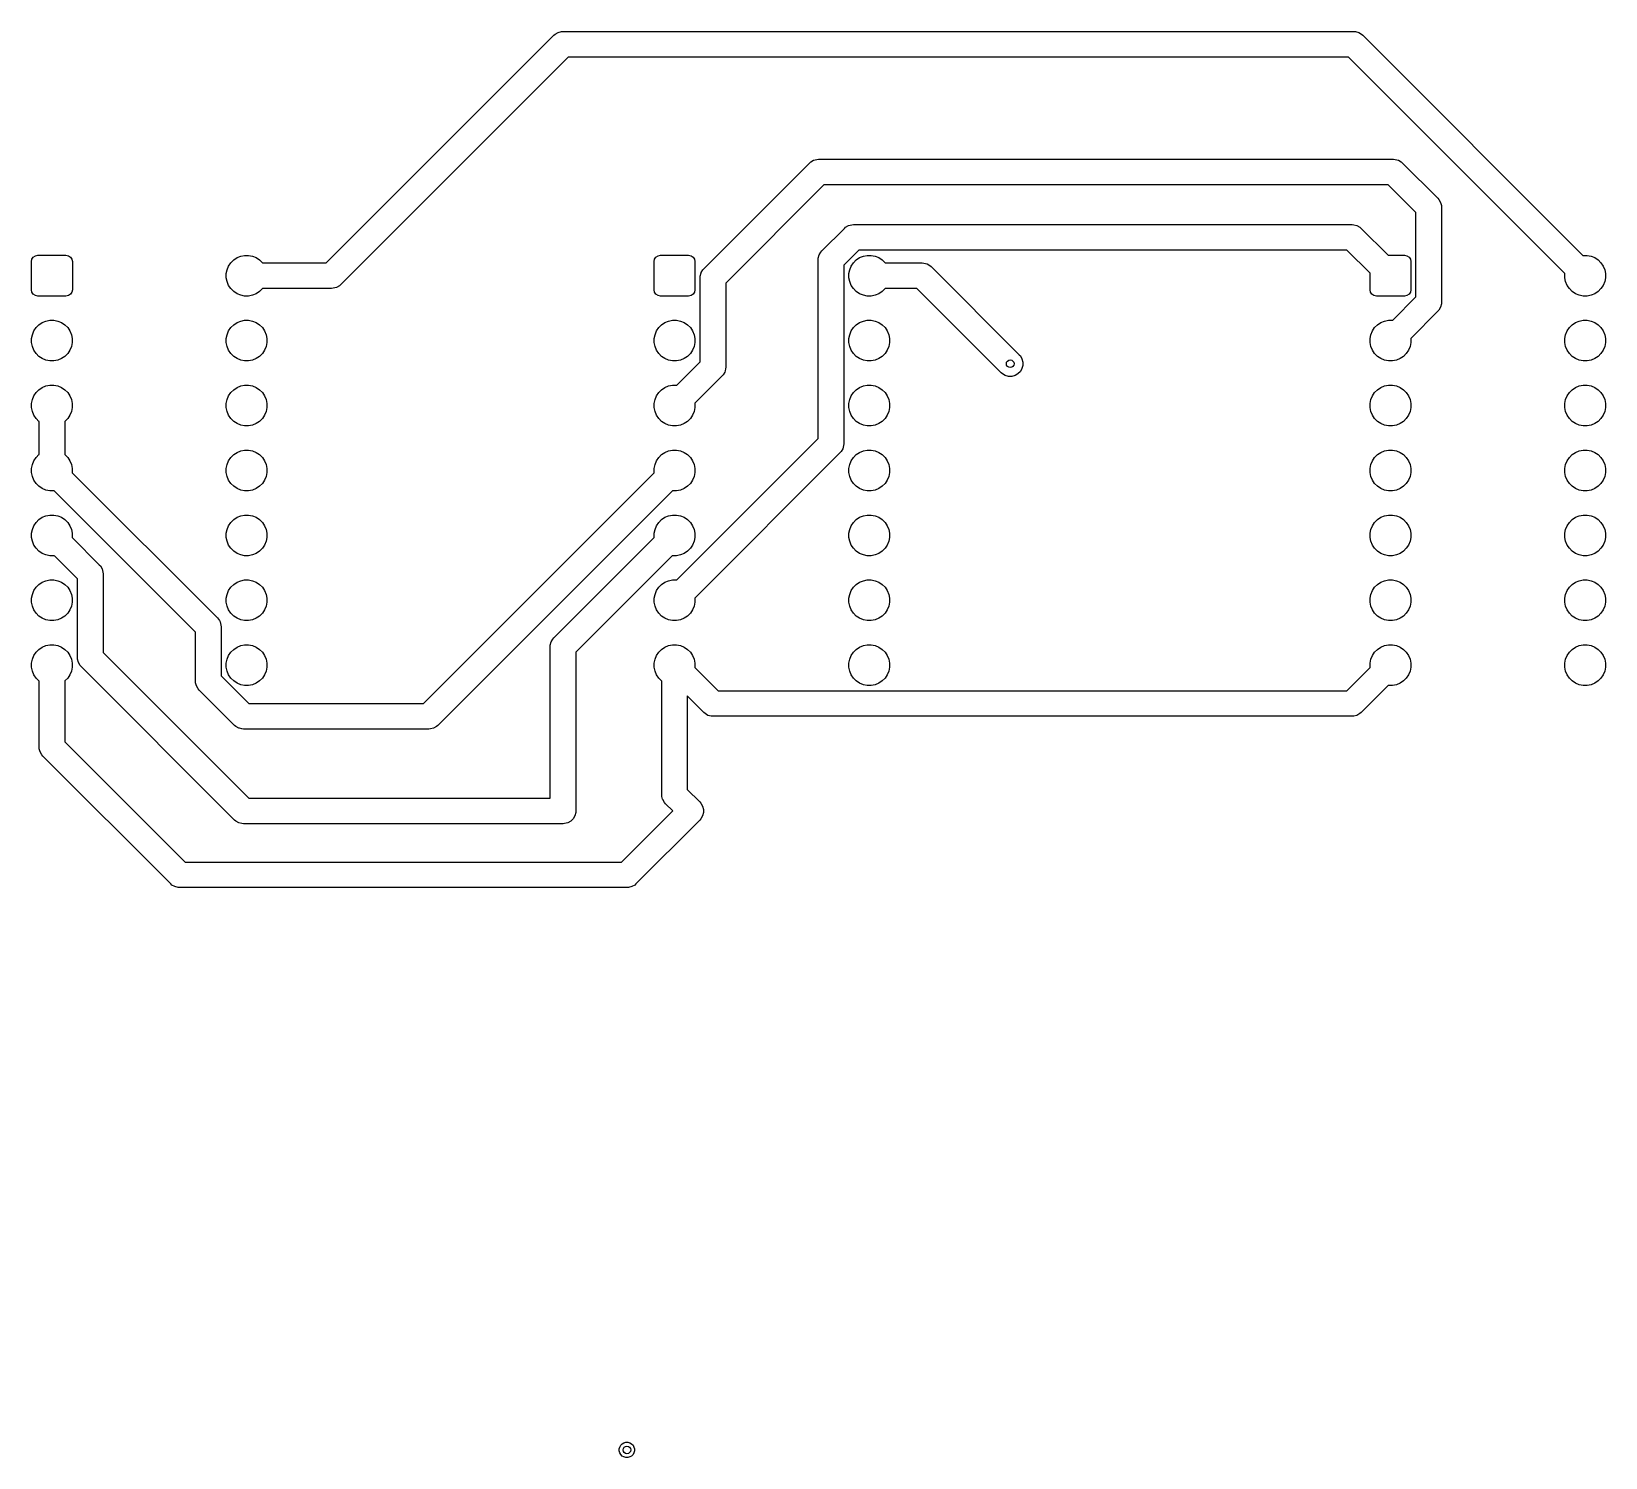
# Model space of a CAD drawing. Header units: inches. Extents: x 4.5 to 6.92, y -4.64 to -2.44.
import ezdxf

# ---------------------------------------------------------------- set-up
doc = ezdxf.new("R2010")
doc.units = ezdxf.units.IN
doc.header["$MEASUREMENT"] = 0
doc.layers.add('B.Cu', color=153, linetype='CONTINUOUS', true_color=0x4d7fc4)

msp = doc.modelspace()

# ---------------------------------------------------------------- linework, layer by layer
at = {"layer": 'B.Cu', "linetype": 'CONTINUOUS'}
for p, q in [((4.9503, -2.7974), (5.301, -2.4467)), ((5.301, -2.4467), (5.303, -2.445)), ((5.303, -2.445), (5.3074, -2.4424)), ((5.303, -2.445), (5.303, -2.445)), ((5.3074, -2.4424), (5.3124, -2.4411)), ((5.3124, -2.4411), (5.315, -2.4409)), ((5.3124, -2.4411), (5.3124, -2.4411)), ((5.315, -2.4409), (6.5333, -2.4409)), ((6.5333, -2.4409), (6.5358, -2.4411)), ((6.5358, -2.4411), (6.5358, -2.4411)), ((6.5358, -2.4411), (6.5408, -2.4424)), ((6.5408, -2.4424), (6.5453, -2.445)), ((6.5453, -2.445), (6.5453, -2.445)), ((6.5453, -2.445), (6.5472, -2.4467)), ((6.5472, -2.4467), (6.8863, -2.7859)), ((5.3231, -2.4803), (4.9724, -2.831)), ((6.5251, -2.4803), (5.3231, -2.4803)), ((6.8585, -2.8137), (6.5251, -2.4803)), ((5.6947, -2.6436), (5.6967, -2.6419)), ((5.6967, -2.6419), (5.7011, -2.6393)), ((5.6967, -2.6419), (5.6967, -2.6419)), ((5.7011, -2.6393), (5.7061, -2.638)), ((5.7061, -2.638), (5.7087, -2.6378)), ((5.7061, -2.638), (5.7061, -2.638)), ((5.7087, -2.6378), (6.5945, -2.6378)), ((6.5945, -2.6378), (6.5971, -2.638)), ((6.5971, -2.638), (6.5971, -2.638)), ((6.5971, -2.638), (6.602, -2.6393)), ((6.602, -2.6393), (6.6065, -2.6419)), ((6.6065, -2.6419), (6.6065, -2.6419)), ((6.6065, -2.6419), (6.6084, -2.6436)), ((5.5319, -2.8064), (5.6947, -2.6436)), ((6.6084, -2.6436), (6.6627, -2.6979)), ((5.7168, -2.6772), (5.5656, -2.8284)), ((6.5863, -2.6772), (5.7168, -2.6772)), ((6.6291, -2.72), (6.5863, -2.6772)), ((6.6627, -2.6979), (6.6644, -2.6998)), ((6.6644, -2.6998), (6.6644, -2.6998)), ((6.6644, -2.6998), (6.667, -2.7043)), ((6.667, -2.7043), (6.667, -2.7043)), ((6.667, -2.7043), (6.6683, -2.7092)), ((6.6683, -2.7092), (6.6683, -2.7092)), ((6.6683, -2.7092), (6.6685, -2.7118)), ((6.6685, -2.7118), (6.6685, -2.8581)), ((5.7504, -2.7425), (5.7548, -2.7399)), ((5.7548, -2.7399), (5.7598, -2.7386)), ((5.7598, -2.7386), (5.7623, -2.7384)), ((5.7598, -2.7386), (5.7598, -2.7386)), ((5.7623, -2.7384), (6.5307, -2.7384)), ((6.5307, -2.7384), (6.5333, -2.7386)), ((6.5333, -2.7386), (6.5333, -2.7386)), ((6.5333, -2.7386), (6.5382, -2.7399)), ((6.5382, -2.7399), (6.5427, -2.7425)), ((6.6291, -2.8499), (6.6291, -2.72)), ((5.7138, -2.7787), (5.7484, -2.7442)), ((5.7484, -2.7442), (5.7504, -2.7425)), ((5.7504, -2.7425), (5.7504, -2.7425)), ((6.5427, -2.7425), (6.5427, -2.7425)), ((6.5427, -2.7425), (6.5446, -2.7442)), ((6.5446, -2.7442), (6.5861, -2.7856)), ((4.4968, -2.7917), (4.4989, -2.7885)), ((4.4989, -2.7885), (4.5021, -2.7864)), ((4.5021, -2.7864), (4.5059, -2.7856)), ((4.5059, -2.7856), (4.5492, -2.7856)), ((4.5492, -2.7856), (4.553, -2.7864)), ((4.553, -2.7864), (4.5562, -2.7885)), ((4.5562, -2.7885), (4.5583, -2.7917)), ((4.8127, -2.7893), (4.8184, -2.787)), ((4.8184, -2.787), (4.8245, -2.7858)), ((4.8245, -2.7858), (4.8306, -2.7858)), ((4.8306, -2.7858), (4.8367, -2.787)), ((4.8367, -2.787), (4.8424, -2.7893)), ((5.4561, -2.7917), (5.4582, -2.7885)), ((5.4582, -2.7885), (5.4614, -2.7864)), ((5.4614, -2.7864), (5.4652, -2.7856)), ((5.4652, -2.7856), (5.5085, -2.7856)), ((5.5085, -2.7856), (5.5122, -2.7864)), ((5.5122, -2.7864), (5.5154, -2.7885)), ((5.5154, -2.7885), (5.5176, -2.7917)), ((5.7082, -2.7901), (5.7096, -2.7851)), ((5.7096, -2.7851), (5.7121, -2.7807)), ((5.7121, -2.7807), (5.7138, -2.7787)), ((5.7121, -2.7807), (5.7121, -2.7807)), ((5.7705, -2.7778), (5.7474, -2.8008)), ((6.5226, -2.7778), (5.7705, -2.7778)), ((5.772, -2.7893), (5.7777, -2.787)), ((5.7777, -2.787), (5.7837, -2.7858)), ((5.7837, -2.7858), (5.7899, -2.7858)), ((5.7899, -2.7858), (5.796, -2.787)), ((5.796, -2.787), (5.8017, -2.7893)), ((6.5583, -2.8135), (6.5226, -2.7778)), ((6.5861, -2.7856), (6.6114, -2.7856)), ((6.6114, -2.7856), (6.6152, -2.7864)), ((6.6152, -2.7864), (6.6184, -2.7885)), ((6.6184, -2.7885), (6.6205, -2.7917)), ((6.8863, -2.7859), (6.8867, -2.7858)), ((6.8867, -2.7858), (6.8929, -2.7858)), ((6.8929, -2.7858), (6.8989, -2.787)), ((6.8989, -2.787), (6.9046, -2.7893)), ((4.4961, -2.7955), (4.4968, -2.7917)), ((4.4961, -2.8388), (4.4961, -2.7955)), ((4.5583, -2.7917), (4.5591, -2.7955)), ((4.5591, -2.7955), (4.5591, -2.8388)), ((4.7962, -2.814), (4.7974, -2.808)), ((4.7974, -2.808), (4.7998, -2.8023)), ((4.7998, -2.8023), (4.8032, -2.7971)), ((4.8032, -2.7971), (4.8076, -2.7928)), ((4.8076, -2.7928), (4.8127, -2.7893)), ((4.8424, -2.7893), (4.8475, -2.7928)), ((4.8475, -2.7928), (4.8519, -2.7971)), ((4.8519, -2.7971), (4.8521, -2.7974)), ((4.8521, -2.7974), (4.9503, -2.7974)), ((5.4553, -2.7955), (5.4561, -2.7917)), ((5.4553, -2.8388), (5.4553, -2.7955)), ((5.5176, -2.7917), (5.5183, -2.7955)), ((5.5183, -2.7955), (5.5183, -2.8388)), ((5.5263, -2.8177), (5.5277, -2.8127)), ((5.5277, -2.8127), (5.528, -2.8122)), ((5.528, -2.8122), (5.5302, -2.8083)), ((5.5302, -2.8083), (5.5319, -2.8064)), ((5.5302, -2.8083), (5.5302, -2.8083)), ((5.7081, -2.7927), (5.7082, -2.7901)), ((5.7081, -3.068), (5.7081, -2.7927)), ((5.7082, -2.7901), (5.7082, -2.7901)), ((5.7474, -2.8008), (5.7474, -3.0762)), ((5.7555, -2.814), (5.7567, -2.808)), ((5.7567, -2.808), (5.759, -2.8023)), ((5.759, -2.8023), (5.7625, -2.7971)), ((5.7625, -2.7971), (5.7668, -2.7928)), ((5.7668, -2.7928), (5.772, -2.7893)), ((5.8017, -2.7893), (5.8068, -2.7928)), ((5.8068, -2.7928), (5.8112, -2.7971)), ((5.8112, -2.7971), (5.8114, -2.7974)), ((5.8114, -2.7974), (5.8683, -2.7974)), ((5.8683, -2.7974), (5.8709, -2.7976)), ((5.8709, -2.7976), (5.8709, -2.7976)), ((5.8709, -2.7976), (5.8758, -2.7989)), ((5.8758, -2.7989), (5.8803, -2.8015)), ((5.8803, -2.8015), (5.8803, -2.8015)), ((5.8803, -2.8015), (5.8822, -2.8032)), ((5.8822, -2.8032), (6.0179, -2.9388)), ((6.6205, -2.7917), (6.6213, -2.7955)), ((6.6213, -2.7955), (6.6213, -2.8388)), ((6.9046, -2.7893), (6.9097, -2.7928)), ((6.9097, -2.7928), (6.9141, -2.7971)), ((6.9141, -2.7971), (6.9175, -2.8023)), ((6.9175, -2.8023), (6.9199, -2.808)), ((6.9199, -2.808), (6.9211, -2.814)), ((4.7962, -2.8202), (4.7962, -2.814)), ((4.7974, -2.8263), (4.7962, -2.8202)), ((4.7998, -2.832), (4.7974, -2.8263)), ((4.8032, -2.8371), (4.7998, -2.832)), ((4.8076, -2.8415), (4.8032, -2.8371)), ((4.8519, -2.8371), (4.8475, -2.8415)), ((4.8521, -2.8368), (4.8519, -2.8371)), ((4.9585, -2.8368), (4.8521, -2.8368)), ((4.961, -2.8366), (4.9585, -2.8368)), ((4.966, -2.8353), (4.961, -2.8366)), ((4.961, -2.8366), (4.961, -2.8366)), ((4.9704, -2.8327), (4.966, -2.8353)), ((4.9724, -2.831), (4.9704, -2.8327)), ((4.9704, -2.8327), (4.9704, -2.8327)), ((5.5262, -2.8203), (5.5263, -2.8177)), ((5.5262, -2.9499), (5.5262, -2.8203)), ((5.5263, -2.8177), (5.5263, -2.8177)), ((5.5656, -2.8284), (5.5656, -2.9581)), ((5.7555, -2.8202), (5.7555, -2.814)), ((5.7567, -2.8263), (5.7555, -2.8202)), ((5.759, -2.832), (5.7567, -2.8263)), ((5.7625, -2.8371), (5.759, -2.832)), ((5.7668, -2.8415), (5.7625, -2.8371)), ((5.8112, -2.8371), (5.8068, -2.8415)), ((5.8114, -2.8368), (5.8112, -2.8371)), ((5.8602, -2.8368), (5.8114, -2.8368)), ((5.99, -2.9667), (5.8602, -2.8368)), ((6.5583, -2.8388), (6.5583, -2.8135)), ((6.8584, -2.814), (6.8585, -2.8137)), ((6.8584, -2.8202), (6.8584, -2.814)), ((6.8596, -2.8263), (6.8584, -2.8202)), ((6.862, -2.832), (6.8596, -2.8263)), ((6.8654, -2.8371), (6.862, -2.832)), ((6.8698, -2.8415), (6.8654, -2.8371)), ((6.9141, -2.8371), (6.9097, -2.8415)), ((6.9175, -2.832), (6.9141, -2.8371)), ((6.9199, -2.8263), (6.9175, -2.832)), ((6.9211, -2.8202), (6.9199, -2.8263)), ((6.9211, -2.814), (6.9211, -2.8202)), ((4.4968, -2.8425), (4.4961, -2.8388)), ((4.4989, -2.8457), (4.4968, -2.8425)), ((4.5021, -2.8479), (4.4989, -2.8457)), ((4.5059, -2.8486), (4.5021, -2.8479)), ((4.5492, -2.8486), (4.5059, -2.8486)), ((4.553, -2.8479), (4.5492, -2.8486)), ((4.5562, -2.8457), (4.553, -2.8479)), ((4.5583, -2.8425), (4.5562, -2.8457)), ((4.5591, -2.8388), (4.5583, -2.8425)), ((4.8127, -2.8449), (4.8076, -2.8415)), ((4.8184, -2.8473), (4.8127, -2.8449)), ((4.8245, -2.8485), (4.8184, -2.8473)), ((4.8306, -2.8485), (4.8245, -2.8485)), ((4.8367, -2.8473), (4.8306, -2.8485)), ((4.8424, -2.8449), (4.8367, -2.8473)), ((4.8475, -2.8415), (4.8424, -2.8449)), ((5.4561, -2.8425), (5.4553, -2.8388)), ((5.4582, -2.8457), (5.4561, -2.8425)), ((5.4614, -2.8479), (5.4582, -2.8457)), ((5.4652, -2.8486), (5.4614, -2.8479)), ((5.5085, -2.8486), (5.4652, -2.8486)), ((5.5122, -2.8479), (5.5085, -2.8486)), ((5.5154, -2.8457), (5.5122, -2.8479)), ((5.5176, -2.8425), (5.5154, -2.8457)), ((5.5183, -2.8388), (5.5176, -2.8425)), ((5.772, -2.8449), (5.7668, -2.8415)), ((5.7777, -2.8473), (5.772, -2.8449)), ((5.7837, -2.8485), (5.7777, -2.8473)), ((5.7899, -2.8485), (5.7837, -2.8485)), ((5.796, -2.8473), (5.7899, -2.8485)), ((5.8017, -2.8449), (5.796, -2.8473)), ((5.8068, -2.8415), (5.8017, -2.8449)), ((6.559, -2.8425), (6.5583, -2.8388)), ((6.5612, -2.8457), (6.559, -2.8425)), ((6.5643, -2.8479), (6.5612, -2.8457)), ((6.5681, -2.8486), (6.5643, -2.8479)), ((6.6114, -2.8486), (6.5681, -2.8486)), ((6.5932, -2.8859), (6.6291, -2.8499)), ((6.6152, -2.8479), (6.6114, -2.8486)), ((6.6184, -2.8457), (6.6152, -2.8479)), ((6.6205, -2.8425), (6.6184, -2.8457)), ((6.6213, -2.8388), (6.6205, -2.8425)), ((6.6683, -2.8606), (6.667, -2.8656)), ((6.6685, -2.8581), (6.6683, -2.8606)), ((6.6683, -2.8606), (6.6683, -2.8606)), ((6.8749, -2.8449), (6.8698, -2.8415)), ((6.8806, -2.8473), (6.8749, -2.8449)), ((6.8867, -2.8485), (6.8806, -2.8473)), ((6.8929, -2.8485), (6.8867, -2.8485)), ((6.8989, -2.8473), (6.8929, -2.8485)), ((6.9046, -2.8449), (6.8989, -2.8473)), ((6.9097, -2.8415), (6.9046, -2.8449)), ((4.5184, -2.887), (4.5245, -2.8858)), ((4.5245, -2.8858), (4.5306, -2.8858)), ((4.5306, -2.8858), (4.5367, -2.887)), ((4.8184, -2.887), (4.8245, -2.8858)), ((4.8245, -2.8858), (4.8306, -2.8858)), ((4.8306, -2.8858), (4.8367, -2.887)), ((5.4777, -2.887), (5.4837, -2.8858)), ((5.4837, -2.8858), (5.4899, -2.8858)), ((5.4899, -2.8858), (5.496, -2.887)), ((5.7777, -2.887), (5.7837, -2.8858)), ((5.7837, -2.8858), (5.7899, -2.8858)), ((5.7899, -2.8858), (5.796, -2.887)), ((6.5806, -2.887), (6.5867, -2.8858)), ((6.5867, -2.8858), (6.5929, -2.8858)), ((6.5929, -2.8858), (6.5932, -2.8859)), ((6.6627, -2.872), (6.621, -2.9137)), ((6.6644, -2.8701), (6.6627, -2.872)), ((6.667, -2.8656), (6.6644, -2.8701)), ((6.6644, -2.8701), (6.6644, -2.8701)), ((6.8806, -2.887), (6.8867, -2.8858)), ((6.8867, -2.8858), (6.8929, -2.8858)), ((6.8929, -2.8858), (6.8989, -2.887)), ((4.4962, -2.914), (4.4974, -2.908)), ((4.4974, -2.908), (4.4998, -2.9023)), ((4.4998, -2.9023), (4.5032, -2.8971)), ((4.5032, -2.8971), (4.5076, -2.8928)), ((4.5076, -2.8928), (4.5127, -2.8893)), ((4.5127, -2.8893), (4.5184, -2.887)), ((4.5367, -2.887), (4.5424, -2.8893)), ((4.5424, -2.8893), (4.5475, -2.8928)), ((4.5475, -2.8928), (4.5519, -2.8971)), ((4.5519, -2.8971), (4.5553, -2.9023)), ((4.5553, -2.9023), (4.5577, -2.908)), ((4.5577, -2.908), (4.5589, -2.914)), ((4.7962, -2.914), (4.7974, -2.908)), ((4.7974, -2.908), (4.7998, -2.9023)), ((4.7998, -2.9023), (4.8032, -2.8971)), ((4.8032, -2.8971), (4.8076, -2.8928)), ((4.8076, -2.8928), (4.8127, -2.8893)), ((4.8127, -2.8893), (4.8184, -2.887)), ((4.8367, -2.887), (4.8424, -2.8893)), ((4.8424, -2.8893), (4.8475, -2.8928)), ((4.8475, -2.8928), (4.8519, -2.8971)), ((4.8519, -2.8971), (4.8553, -2.9023)), ((4.8553, -2.9023), (4.8577, -2.908)), ((4.8577, -2.908), (4.8589, -2.914)), ((5.4555, -2.914), (5.4567, -2.908)), ((5.4567, -2.908), (5.459, -2.9023)), ((5.459, -2.9023), (5.4625, -2.8971)), ((5.4625, -2.8971), (5.4668, -2.8928)), ((5.4668, -2.8928), (5.472, -2.8893)), ((5.472, -2.8893), (5.4777, -2.887)), ((5.496, -2.887), (5.5017, -2.8893)), ((5.5017, -2.8893), (5.5068, -2.8928)), ((5.5068, -2.8928), (5.5112, -2.8971)), ((5.5112, -2.8971), (5.5146, -2.9023)), ((5.5146, -2.9023), (5.517, -2.908)), ((5.517, -2.908), (5.5182, -2.914)), ((5.7555, -2.914), (5.7567, -2.908)), ((5.7567, -2.908), (5.759, -2.9023)), ((5.759, -2.9023), (5.7625, -2.8971)), ((5.7625, -2.8971), (5.7668, -2.8928)), ((5.7668, -2.8928), (5.772, -2.8893)), ((5.772, -2.8893), (5.7777, -2.887)), ((5.796, -2.887), (5.8017, -2.8893)), ((5.8017, -2.8893), (5.8068, -2.8928)), ((5.8068, -2.8928), (5.8112, -2.8971)), ((5.8112, -2.8971), (5.8146, -2.9023)), ((5.8146, -2.9023), (5.817, -2.908)), ((5.817, -2.908), (5.8182, -2.914)), ((6.5584, -2.914), (6.5596, -2.908)), ((6.5596, -2.908), (6.562, -2.9023)), ((6.562, -2.9023), (6.5654, -2.8971)), ((6.5654, -2.8971), (6.5698, -2.8928)), ((6.5698, -2.8928), (6.5749, -2.8893)), ((6.5749, -2.8893), (6.5806, -2.887)), ((6.8584, -2.914), (6.8596, -2.908)), ((6.8596, -2.908), (6.862, -2.9023)), ((6.862, -2.9023), (6.8654, -2.8971)), ((6.8654, -2.8971), (6.8698, -2.8928)), ((6.8698, -2.8928), (6.8749, -2.8893)), ((6.8749, -2.8893), (6.8806, -2.887)), ((6.8989, -2.887), (6.9046, -2.8893)), ((6.9046, -2.8893), (6.9097, -2.8928)), ((6.9097, -2.8928), (6.9141, -2.8971)), ((6.9141, -2.8971), (6.9175, -2.9023)), ((6.9175, -2.9023), (6.9199, -2.908)), ((6.9199, -2.908), (6.9211, -2.914)), ((4.4962, -2.9202), (4.4962, -2.914)), ((4.4974, -2.9263), (4.4962, -2.9202)), ((4.4998, -2.932), (4.4974, -2.9263)), ((4.5032, -2.9371), (4.4998, -2.932)), ((4.5553, -2.932), (4.5519, -2.9371)), ((4.5577, -2.9263), (4.5553, -2.932)), ((4.5589, -2.9202), (4.5577, -2.9263)), ((4.5589, -2.914), (4.5589, -2.9202)), ((4.7962, -2.9202), (4.7962, -2.914)), ((4.7974, -2.9263), (4.7962, -2.9202)), ((4.7998, -2.932), (4.7974, -2.9263)), ((4.8032, -2.9371), (4.7998, -2.932)), ((4.8553, -2.932), (4.8519, -2.9371)), ((4.8577, -2.9263), (4.8553, -2.932)), ((4.8589, -2.9202), (4.8577, -2.9263)), ((4.8589, -2.914), (4.8589, -2.9202)), ((5.4555, -2.9202), (5.4555, -2.914)), ((5.4567, -2.9263), (5.4555, -2.9202)), ((5.459, -2.932), (5.4567, -2.9263)), ((5.4625, -2.9371), (5.459, -2.932)), ((5.5146, -2.932), (5.5112, -2.9371)), ((5.517, -2.9263), (5.5146, -2.932)), ((5.5182, -2.9202), (5.517, -2.9263)), ((5.5182, -2.914), (5.5182, -2.9202)), ((5.7555, -2.9202), (5.7555, -2.914)), ((5.7567, -2.9263), (5.7555, -2.9202)), ((5.759, -2.932), (5.7567, -2.9263)), ((5.7625, -2.9371), (5.759, -2.932)), ((5.8146, -2.932), (5.8112, -2.9371)), ((5.817, -2.9263), (5.8146, -2.932)), ((5.8182, -2.9202), (5.817, -2.9263)), ((5.8182, -2.914), (5.8182, -2.9202)), ((6.5584, -2.9202), (6.5584, -2.914)), ((6.5596, -2.9263), (6.5584, -2.9202)), ((6.562, -2.932), (6.5596, -2.9263)), ((6.5654, -2.9371), (6.562, -2.932)), ((6.6175, -2.932), (6.6141, -2.9371)), ((6.6199, -2.9263), (6.6175, -2.932)), ((6.6211, -2.9202), (6.6199, -2.9263)), ((6.621, -2.9137), (6.6211, -2.914)), ((6.6211, -2.914), (6.6211, -2.9202)), ((6.8584, -2.9202), (6.8584, -2.914)), ((6.8596, -2.9263), (6.8584, -2.9202)), ((6.862, -2.932), (6.8596, -2.9263)), ((6.8654, -2.9371), (6.862, -2.932)), ((6.9175, -2.932), (6.9141, -2.9371)), ((6.9199, -2.9263), (6.9175, -2.932)), ((6.9211, -2.9202), (6.9199, -2.9263)), ((6.9211, -2.914), (6.9211, -2.9202)), ((4.5076, -2.9415), (4.5032, -2.9371)), ((4.5127, -2.9449), (4.5076, -2.9415)), ((4.5184, -2.9473), (4.5127, -2.9449)), ((4.5245, -2.9485), (4.5184, -2.9473)), ((4.5306, -2.9485), (4.5245, -2.9485)), ((4.5367, -2.9473), (4.5306, -2.9485)), ((4.5424, -2.9449), (4.5367, -2.9473)), ((4.5475, -2.9415), (4.5424, -2.9449)), ((4.5519, -2.9371), (4.5475, -2.9415)), ((4.8076, -2.9415), (4.8032, -2.9371)), ((4.8127, -2.9449), (4.8076, -2.9415)), ((4.8184, -2.9473), (4.8127, -2.9449)), ((4.8245, -2.9485), (4.8184, -2.9473)), ((4.8306, -2.9485), (4.8245, -2.9485)), ((4.8367, -2.9473), (4.8306, -2.9485)), ((4.8424, -2.9449), (4.8367, -2.9473)), ((4.8475, -2.9415), (4.8424, -2.9449)), ((4.8519, -2.9371), (4.8475, -2.9415)), ((5.4668, -2.9415), (5.4625, -2.9371)), ((5.472, -2.9449), (5.4668, -2.9415)), ((5.4777, -2.9473), (5.472, -2.9449)), ((5.4837, -2.9485), (5.4777, -2.9473)), ((5.4899, -2.9485), (5.4837, -2.9485)), ((5.496, -2.9473), (5.4899, -2.9485)), ((5.4902, -2.9859), (5.5262, -2.9499)), ((5.5017, -2.9449), (5.496, -2.9473)), ((5.5068, -2.9415), (5.5017, -2.9449)), ((5.5112, -2.9371), (5.5068, -2.9415)), ((5.5656, -2.9581), (5.5654, -2.9606)), ((5.7668, -2.9415), (5.7625, -2.9371)), ((5.772, -2.9449), (5.7668, -2.9415)), ((5.7777, -2.9473), (5.772, -2.9449)), ((5.7837, -2.9485), (5.7777, -2.9473)), ((5.7899, -2.9485), (5.7837, -2.9485)), ((5.796, -2.9473), (5.7899, -2.9485)), ((5.8017, -2.9449), (5.796, -2.9473)), ((5.8068, -2.9415), (5.8017, -2.9449)), ((5.8112, -2.9371), (5.8068, -2.9415)), ((6.0179, -2.9388), (6.0196, -2.9408)), ((6.0196, -2.9408), (6.0221, -2.9452)), ((6.0221, -2.9452), (6.0235, -2.9502)), ((6.0235, -2.9553), (6.0221, -2.9603)), ((6.0235, -2.9502), (6.0235, -2.9553)), ((6.5698, -2.9415), (6.5654, -2.9371)), ((6.5749, -2.9449), (6.5698, -2.9415)), ((6.5806, -2.9473), (6.5749, -2.9449)), ((6.5867, -2.9485), (6.5806, -2.9473)), ((6.5929, -2.9485), (6.5867, -2.9485)), ((6.5989, -2.9473), (6.5929, -2.9485)), ((6.6046, -2.9449), (6.5989, -2.9473)), ((6.6097, -2.9415), (6.6046, -2.9449)), ((6.6141, -2.9371), (6.6097, -2.9415)), ((6.8698, -2.9415), (6.8654, -2.9371)), ((6.8749, -2.9449), (6.8698, -2.9415)), ((6.8806, -2.9473), (6.8749, -2.9449)), ((6.8867, -2.9485), (6.8806, -2.9473)), ((6.8929, -2.9485), (6.8867, -2.9485)), ((6.8989, -2.9473), (6.8929, -2.9485)), ((6.9046, -2.9449), (6.8989, -2.9473)), ((6.9097, -2.9415), (6.9046, -2.9449)), ((6.9141, -2.9371), (6.9097, -2.9415)), ((5.5598, -2.972), (5.5181, -3.0137)), ((5.5615, -2.9701), (5.5598, -2.972)), ((5.5641, -2.9656), (5.5615, -2.9701)), ((5.5615, -2.9701), (5.5615, -2.9701)), ((5.5646, -2.9637), (5.5641, -2.9656)), ((5.5654, -2.9606), (5.5646, -2.9637)), ((5.5654, -2.9606), (5.5654, -2.9606)), ((5.992, -2.9684), (5.99, -2.9667)), ((5.9964, -2.9709), (5.992, -2.9684)), ((6.0014, -2.9723), (5.9964, -2.9709)), ((6.0065, -2.9723), (6.0014, -2.9723)), ((6.0115, -2.9709), (6.0065, -2.9723)), ((6.0159, -2.9684), (6.0115, -2.9709)), ((6.0196, -2.9647), (6.0159, -2.9684)), ((6.0221, -2.9603), (6.0196, -2.9647)), ((4.4974, -3.008), (4.4998, -3.0023)), ((4.4998, -3.0023), (4.5032, -2.9971)), ((4.5032, -2.9971), (4.5076, -2.9928)), ((4.5076, -2.9928), (4.5127, -2.9893)), ((4.5127, -2.9893), (4.5184, -2.987)), ((4.5184, -2.987), (4.5245, -2.9858)), ((4.5245, -2.9858), (4.5306, -2.9858)), ((4.5306, -2.9858), (4.5367, -2.987)), ((4.5367, -2.987), (4.5424, -2.9893)), ((4.5424, -2.9893), (4.5475, -2.9928)), ((4.5475, -2.9928), (4.5519, -2.9971)), ((4.5519, -2.9971), (4.5553, -3.0023)), ((4.5553, -3.0023), (4.5577, -3.008)), ((4.7974, -3.008), (4.7998, -3.0023)), ((4.7998, -3.0023), (4.8032, -2.9971)), ((4.8032, -2.9971), (4.8076, -2.9928)), ((4.8076, -2.9928), (4.8127, -2.9893)), ((4.8127, -2.9893), (4.8184, -2.987)), ((4.8184, -2.987), (4.8245, -2.9858)), ((4.8245, -2.9858), (4.8306, -2.9858)), ((4.8306, -2.9858), (4.8367, -2.987)), ((4.8367, -2.987), (4.8424, -2.9893)), ((4.8424, -2.9893), (4.8475, -2.9928)), ((4.8475, -2.9928), (4.8519, -2.9971)), ((4.8519, -2.9971), (4.8553, -3.0023)), ((4.8553, -3.0023), (4.8577, -3.008)), ((5.4567, -3.008), (5.459, -3.0023)), ((5.459, -3.0023), (5.4625, -2.9971)), ((5.4625, -2.9971), (5.4668, -2.9928)), ((5.4668, -2.9928), (5.472, -2.9893)), ((5.472, -2.9893), (5.4777, -2.987)), ((5.4777, -2.987), (5.4837, -2.9858)), ((5.4837, -2.9858), (5.4899, -2.9858)), ((5.4899, -2.9858), (5.4902, -2.9859)), ((5.7567, -3.008), (5.759, -3.0023)), ((5.759, -3.0023), (5.7625, -2.9971)), ((5.7625, -2.9971), (5.7668, -2.9928)), ((5.7668, -2.9928), (5.772, -2.9893)), ((5.772, -2.9893), (5.7777, -2.987)), ((5.7777, -2.987), (5.7837, -2.9858)), ((5.7837, -2.9858), (5.7899, -2.9858)), ((5.7899, -2.9858), (5.796, -2.987)), ((5.796, -2.987), (5.8017, -2.9893)), ((5.8017, -2.9893), (5.8068, -2.9928)), ((5.8068, -2.9928), (5.8112, -2.9971)), ((5.8112, -2.9971), (5.8146, -3.0023)), ((5.8146, -3.0023), (5.817, -3.008)), ((6.5596, -3.008), (6.562, -3.0023)), ((6.562, -3.0023), (6.5654, -2.9971)), ((6.5654, -2.9971), (6.5698, -2.9928)), ((6.5698, -2.9928), (6.5749, -2.9893)), ((6.5749, -2.9893), (6.5806, -2.987)), ((6.5806, -2.987), (6.5867, -2.9858)), ((6.5867, -2.9858), (6.5929, -2.9858)), ((6.5929, -2.9858), (6.5989, -2.987)), ((6.5989, -2.987), (6.6046, -2.9893)), ((6.6046, -2.9893), (6.6097, -2.9928)), ((6.6097, -2.9928), (6.6141, -2.9971)), ((6.6141, -2.9971), (6.6175, -3.0023)), ((6.6175, -3.0023), (6.6199, -3.008)), ((6.8596, -3.008), (6.862, -3.0023)), ((6.862, -3.0023), (6.8654, -2.9971)), ((6.8654, -2.9971), (6.8698, -2.9928)), ((6.8698, -2.9928), (6.8749, -2.9893)), ((6.8749, -2.9893), (6.8806, -2.987)), ((6.8806, -2.987), (6.8867, -2.9858)), ((6.8867, -2.9858), (6.8929, -2.9858)), ((6.8929, -2.9858), (6.8989, -2.987)), ((6.8989, -2.987), (6.9046, -2.9893)), ((6.9046, -2.9893), (6.9097, -2.9928)), ((6.9097, -2.9928), (6.9141, -2.9971)), ((6.9141, -2.9971), (6.9175, -3.0023)), ((6.9175, -3.0023), (6.9199, -3.008)), ((4.4962, -3.014), (4.4974, -3.008)), ((4.4962, -3.0202), (4.4962, -3.014)), ((4.4974, -3.0263), (4.4962, -3.0202)), ((4.4998, -3.032), (4.4974, -3.0263)), ((4.5577, -3.0263), (4.5553, -3.032)), ((4.5577, -3.008), (4.5589, -3.014)), ((4.5589, -3.0202), (4.5577, -3.0263)), ((4.5589, -3.014), (4.5589, -3.0202)), ((4.7962, -3.014), (4.7974, -3.008)), ((4.7962, -3.0202), (4.7962, -3.014)), ((4.7974, -3.0263), (4.7962, -3.0202)), ((4.7998, -3.032), (4.7974, -3.0263)), ((4.8577, -3.0263), (4.8553, -3.032)), ((4.8577, -3.008), (4.8589, -3.014)), ((4.8589, -3.0202), (4.8577, -3.0263)), ((4.8589, -3.014), (4.8589, -3.0202)), ((5.4555, -3.014), (5.4567, -3.008)), ((5.4555, -3.0202), (5.4555, -3.014)), ((5.4567, -3.0263), (5.4555, -3.0202)), ((5.459, -3.032), (5.4567, -3.0263)), ((5.517, -3.0263), (5.5146, -3.032)), ((5.5182, -3.0202), (5.517, -3.0263)), ((5.5181, -3.0137), (5.5182, -3.014)), ((5.5182, -3.014), (5.5182, -3.0202)), ((5.7555, -3.014), (5.7567, -3.008)), ((5.7555, -3.0202), (5.7555, -3.014)), ((5.7567, -3.0263), (5.7555, -3.0202)), ((5.759, -3.032), (5.7567, -3.0263)), ((5.817, -3.0263), (5.8146, -3.032)), ((5.817, -3.008), (5.8182, -3.014)), ((5.8182, -3.0202), (5.817, -3.0263)), ((5.8182, -3.014), (5.8182, -3.0202)), ((6.5584, -3.014), (6.5596, -3.008)), ((6.5584, -3.0202), (6.5584, -3.014)), ((6.5596, -3.0263), (6.5584, -3.0202)), ((6.562, -3.032), (6.5596, -3.0263)), ((6.6199, -3.0263), (6.6175, -3.032)), ((6.6199, -3.008), (6.6211, -3.014)), ((6.6211, -3.0202), (6.6199, -3.0263)), ((6.6211, -3.014), (6.6211, -3.0202)), ((6.8584, -3.014), (6.8596, -3.008)), ((6.8584, -3.0202), (6.8584, -3.014)), ((6.8596, -3.0263), (6.8584, -3.0202)), ((6.862, -3.032), (6.8596, -3.0263)), ((6.9199, -3.0263), (6.9175, -3.032)), ((6.9199, -3.008), (6.9211, -3.014)), ((6.9211, -3.0202), (6.9199, -3.0263)), ((6.9211, -3.014), (6.9211, -3.0202)), ((4.5032, -3.0371), (4.4998, -3.032)), ((4.5076, -3.0415), (4.5032, -3.0371)), ((4.5079, -3.0417), (4.5076, -3.0415)), ((4.5079, -3.0926), (4.5079, -3.0417)), ((4.5475, -3.0415), (4.5472, -3.0417)), ((4.5472, -3.0417), (4.5472, -3.0926)), ((4.5519, -3.0371), (4.5475, -3.0415)), ((4.5553, -3.032), (4.5519, -3.0371)), ((4.8032, -3.0371), (4.7998, -3.032)), ((4.8076, -3.0415), (4.8032, -3.0371)), ((4.8127, -3.0449), (4.8076, -3.0415)), ((4.8184, -3.0473), (4.8127, -3.0449)), ((4.8245, -3.0485), (4.8184, -3.0473)), ((4.8306, -3.0485), (4.8245, -3.0485)), ((4.8367, -3.0473), (4.8306, -3.0485)), ((4.8424, -3.0449), (4.8367, -3.0473)), ((4.8475, -3.0415), (4.8424, -3.0449)), ((4.8519, -3.0371), (4.8475, -3.0415)), ((4.8553, -3.032), (4.8519, -3.0371)), ((5.4625, -3.0371), (5.459, -3.032)), ((5.4668, -3.0415), (5.4625, -3.0371)), ((5.472, -3.0449), (5.4668, -3.0415)), ((5.4777, -3.0473), (5.472, -3.0449)), ((5.4837, -3.0485), (5.4777, -3.0473)), ((5.4899, -3.0485), (5.4837, -3.0485)), ((5.496, -3.0473), (5.4899, -3.0485)), ((5.5017, -3.0449), (5.496, -3.0473)), ((5.5068, -3.0415), (5.5017, -3.0449)), ((5.5112, -3.0371), (5.5068, -3.0415)), ((5.5146, -3.032), (5.5112, -3.0371)), ((5.7625, -3.0371), (5.759, -3.032)), ((5.7668, -3.0415), (5.7625, -3.0371)), ((5.772, -3.0449), (5.7668, -3.0415)), ((5.7777, -3.0473), (5.772, -3.0449)), ((5.7837, -3.0485), (5.7777, -3.0473)), ((5.7899, -3.0485), (5.7837, -3.0485)), ((5.796, -3.0473), (5.7899, -3.0485)), ((5.8017, -3.0449), (5.796, -3.0473)), ((5.8068, -3.0415), (5.8017, -3.0449)), ((5.8112, -3.0371), (5.8068, -3.0415)), ((5.8146, -3.032), (5.8112, -3.0371)), ((6.5654, -3.0371), (6.562, -3.032)), ((6.5698, -3.0415), (6.5654, -3.0371)), ((6.5749, -3.0449), (6.5698, -3.0415)), ((6.5806, -3.0473), (6.5749, -3.0449)), ((6.5867, -3.0485), (6.5806, -3.0473)), ((6.5929, -3.0485), (6.5867, -3.0485)), ((6.5989, -3.0473), (6.5929, -3.0485)), ((6.6046, -3.0449), (6.5989, -3.0473)), ((6.6097, -3.0415), (6.6046, -3.0449)), ((6.6141, -3.0371), (6.6097, -3.0415)), ((6.6175, -3.032), (6.6141, -3.0371)), ((6.8654, -3.0371), (6.862, -3.032)), ((6.8698, -3.0415), (6.8654, -3.0371)), ((6.8749, -3.0449), (6.8698, -3.0415)), ((6.8806, -3.0473), (6.8749, -3.0449)), ((6.8867, -3.0485), (6.8806, -3.0473)), ((6.8929, -3.0485), (6.8867, -3.0485)), ((6.8989, -3.0473), (6.8929, -3.0485)), ((6.9046, -3.0449), (6.8989, -3.0473)), ((6.9097, -3.0415), (6.9046, -3.0449)), ((6.9141, -3.0371), (6.9097, -3.0415)), ((6.9175, -3.032), (6.9141, -3.0371)), ((5.4902, -3.2859), (5.7081, -3.068)), ((5.7473, -3.0788), (5.7459, -3.0837)), ((5.7474, -3.0762), (5.7473, -3.0788)), ((5.7473, -3.0788), (5.7473, -3.0788)), ((4.4974, -3.108), (4.4998, -3.1023)), ((4.4998, -3.1023), (4.5032, -3.0971)), ((4.5032, -3.0971), (4.5076, -3.0928)), ((4.5076, -3.0928), (4.5079, -3.0926)), ((4.5472, -3.0926), (4.5475, -3.0928)), ((4.5475, -3.0928), (4.5519, -3.0971)), ((4.5519, -3.0971), (4.5553, -3.1023)), ((4.5553, -3.1023), (4.5577, -3.108)), ((4.7974, -3.108), (4.7998, -3.1023)), ((4.7998, -3.1023), (4.8032, -3.0971)), ((4.8032, -3.0971), (4.8076, -3.0928)), ((4.8076, -3.0928), (4.8127, -3.0893)), ((4.8127, -3.0893), (4.8184, -3.087)), ((4.8184, -3.087), (4.8245, -3.0858)), ((4.8245, -3.0858), (4.8306, -3.0858)), ((4.8306, -3.0858), (4.8367, -3.087)), ((4.8367, -3.087), (4.8424, -3.0893)), ((4.8424, -3.0893), (4.8475, -3.0928)), ((4.8475, -3.0928), (4.8519, -3.0971)), ((4.8519, -3.0971), (4.8553, -3.1023)), ((4.8553, -3.1023), (4.8577, -3.108)), ((5.4567, -3.108), (5.459, -3.1023)), ((5.459, -3.1023), (5.4625, -3.0971)), ((5.4625, -3.0971), (5.4668, -3.0928)), ((5.4668, -3.0928), (5.472, -3.0893)), ((5.472, -3.0893), (5.4777, -3.087)), ((5.4777, -3.087), (5.4837, -3.0858)), ((5.4837, -3.0858), (5.4899, -3.0858)), ((5.4899, -3.0858), (5.496, -3.087)), ((5.496, -3.087), (5.5017, -3.0893)), ((5.5017, -3.0893), (5.5068, -3.0928)), ((5.5068, -3.0928), (5.5112, -3.0971)), ((5.5112, -3.0971), (5.5146, -3.1023)), ((5.5146, -3.1023), (5.517, -3.108)), ((5.7417, -3.0901), (5.5181, -3.3137)), ((5.7434, -3.0882), (5.7417, -3.0901)), ((5.7459, -3.0837), (5.7434, -3.0882)), ((5.7434, -3.0882), (5.7434, -3.0882)), ((5.7567, -3.108), (5.759, -3.1023)), ((5.759, -3.1023), (5.7625, -3.0971)), ((5.7625, -3.0971), (5.7668, -3.0928)), ((5.7668, -3.0928), (5.772, -3.0893)), ((5.772, -3.0893), (5.7777, -3.087)), ((5.7777, -3.087), (5.7837, -3.0858)), ((5.7837, -3.0858), (5.7899, -3.0858)), ((5.7899, -3.0858), (5.796, -3.087)), ((5.796, -3.087), (5.8017, -3.0893)), ((5.8017, -3.0893), (5.8068, -3.0928)), ((5.8068, -3.0928), (5.8112, -3.0971)), ((5.8112, -3.0971), (5.8146, -3.1023)), ((5.8146, -3.1023), (5.817, -3.108)), ((6.5596, -3.108), (6.562, -3.1023)), ((6.562, -3.1023), (6.5654, -3.0971)), ((6.5654, -3.0971), (6.5698, -3.0928)), ((6.5698, -3.0928), (6.5749, -3.0893)), ((6.5749, -3.0893), (6.5806, -3.087)), ((6.5806, -3.087), (6.5867, -3.0858)), ((6.5867, -3.0858), (6.5929, -3.0858)), ((6.5929, -3.0858), (6.5989, -3.087)), ((6.5989, -3.087), (6.6046, -3.0893)), ((6.6046, -3.0893), (6.6097, -3.0928)), ((6.6097, -3.0928), (6.6141, -3.0971)), ((6.6141, -3.0971), (6.6175, -3.1023)), ((6.6175, -3.1023), (6.6199, -3.108)), ((6.8596, -3.108), (6.862, -3.1023)), ((6.862, -3.1023), (6.8654, -3.0971)), ((6.8654, -3.0971), (6.8698, -3.0928)), ((6.8698, -3.0928), (6.8749, -3.0893)), ((6.8749, -3.0893), (6.8806, -3.087)), ((6.8806, -3.087), (6.8867, -3.0858)), ((6.8867, -3.0858), (6.8929, -3.0858)), ((6.8929, -3.0858), (6.8989, -3.087)), ((6.8989, -3.087), (6.9046, -3.0893)), ((6.9046, -3.0893), (6.9097, -3.0928)), ((6.9097, -3.0928), (6.9141, -3.0971)), ((6.9141, -3.0971), (6.9175, -3.1023)), ((6.9175, -3.1023), (6.9199, -3.108)), ((4.4962, -3.114), (4.4974, -3.108)), ((4.4962, -3.1202), (4.4962, -3.114)), ((4.4974, -3.1263), (4.4962, -3.1202)), ((4.4998, -3.132), (4.4974, -3.1263)), ((4.5577, -3.108), (4.5589, -3.114)), ((4.5589, -3.1202), (4.5588, -3.1206)), ((4.5588, -3.1206), (4.7824, -3.3442)), ((4.5589, -3.114), (4.5589, -3.1202)), ((4.7962, -3.114), (4.7974, -3.108)), ((4.7962, -3.1202), (4.7962, -3.114)), ((4.7974, -3.1263), (4.7962, -3.1202)), ((4.7998, -3.132), (4.7974, -3.1263)), ((4.8577, -3.1263), (4.8553, -3.132)), ((4.8577, -3.108), (4.8589, -3.114)), ((4.8589, -3.1202), (4.8577, -3.1263)), ((4.8589, -3.114), (4.8589, -3.1202)), ((5.0999, -3.4762), (5.4555, -3.1206)), ((5.4555, -3.114), (5.4567, -3.108)), ((5.4555, -3.1202), (5.4555, -3.114)), ((5.4555, -3.1206), (5.4555, -3.1202)), ((5.517, -3.1263), (5.5146, -3.132)), ((5.517, -3.108), (5.5182, -3.114)), ((5.5182, -3.1202), (5.517, -3.1263)), ((5.5182, -3.114), (5.5182, -3.1202)), ((5.7555, -3.114), (5.7567, -3.108)), ((5.7555, -3.1202), (5.7555, -3.114)), ((5.7567, -3.1263), (5.7555, -3.1202)), ((5.759, -3.132), (5.7567, -3.1263)), ((5.817, -3.1263), (5.8146, -3.132)), ((5.817, -3.108), (5.8182, -3.114)), ((5.8182, -3.1202), (5.817, -3.1263)), ((5.8182, -3.114), (5.8182, -3.1202)), ((6.5584, -3.114), (6.5596, -3.108)), ((6.5584, -3.1202), (6.5584, -3.114)), ((6.5596, -3.1263), (6.5584, -3.1202)), ((6.562, -3.132), (6.5596, -3.1263)), ((6.6199, -3.1263), (6.6175, -3.132)), ((6.6199, -3.108), (6.6211, -3.114)), ((6.6211, -3.1202), (6.6199, -3.1263)), ((6.6211, -3.114), (6.6211, -3.1202)), ((6.8584, -3.114), (6.8596, -3.108)), ((6.8584, -3.1202), (6.8584, -3.114)), ((6.8596, -3.1263), (6.8584, -3.1202)), ((6.862, -3.132), (6.8596, -3.1263)), ((6.9199, -3.1263), (6.9175, -3.132)), ((6.9199, -3.108), (6.9211, -3.114)), ((6.9211, -3.1202), (6.9199, -3.1263)), ((6.9211, -3.114), (6.9211, -3.1202)), ((4.5032, -3.1371), (4.4998, -3.132)), ((4.5076, -3.1415), (4.5032, -3.1371)), ((4.5127, -3.1449), (4.5076, -3.1415)), ((4.5184, -3.1473), (4.5127, -3.1449)), ((4.5245, -3.1485), (4.5184, -3.1473)), ((4.5306, -3.1485), (4.5245, -3.1485)), ((4.531, -3.1484), (4.5306, -3.1485)), ((4.7488, -3.3662), (4.531, -3.1484)), ((4.8032, -3.1371), (4.7998, -3.132)), ((4.8076, -3.1415), (4.8032, -3.1371)), ((4.8127, -3.1449), (4.8076, -3.1415)), ((4.8184, -3.1473), (4.8127, -3.1449)), ((4.8245, -3.1485), (4.8184, -3.1473)), ((4.8306, -3.1485), (4.8245, -3.1485)), ((4.8367, -3.1473), (4.8306, -3.1485)), ((4.8424, -3.1449), (4.8367, -3.1473)), ((4.8475, -3.1415), (4.8424, -3.1449)), ((4.8519, -3.1371), (4.8475, -3.1415)), ((4.8553, -3.132), (4.8519, -3.1371)), ((5.4834, -3.1484), (5.1219, -3.5098)), ((5.4837, -3.1485), (5.4834, -3.1484)), ((5.4899, -3.1485), (5.4837, -3.1485)), ((5.496, -3.1473), (5.4899, -3.1485)), ((5.5017, -3.1449), (5.496, -3.1473)), ((5.5068, -3.1415), (5.5017, -3.1449)), ((5.5112, -3.1371), (5.5068, -3.1415)), ((5.5146, -3.132), (5.5112, -3.1371)), ((5.7625, -3.1371), (5.759, -3.132)), ((5.7668, -3.1415), (5.7625, -3.1371)), ((5.772, -3.1449), (5.7668, -3.1415)), ((5.7777, -3.1473), (5.772, -3.1449)), ((5.7837, -3.1485), (5.7777, -3.1473)), ((5.7899, -3.1485), (5.7837, -3.1485)), ((5.796, -3.1473), (5.7899, -3.1485)), ((5.8017, -3.1449), (5.796, -3.1473)), ((5.8068, -3.1415), (5.8017, -3.1449)), ((5.8112, -3.1371), (5.8068, -3.1415)), ((5.8146, -3.132), (5.8112, -3.1371)), ((6.5654, -3.1371), (6.562, -3.132)), ((6.5698, -3.1415), (6.5654, -3.1371)), ((6.5749, -3.1449), (6.5698, -3.1415)), ((6.5806, -3.1473), (6.5749, -3.1449)), ((6.5867, -3.1485), (6.5806, -3.1473)), ((6.5929, -3.1485), (6.5867, -3.1485)), ((6.5989, -3.1473), (6.5929, -3.1485)), ((6.6046, -3.1449), (6.5989, -3.1473)), ((6.6097, -3.1415), (6.6046, -3.1449)), ((6.6141, -3.1371), (6.6097, -3.1415)), ((6.6175, -3.132), (6.6141, -3.1371)), ((6.8654, -3.1371), (6.862, -3.132)), ((6.8698, -3.1415), (6.8654, -3.1371)), ((6.8749, -3.1449), (6.8698, -3.1415)), ((6.8806, -3.1473), (6.8749, -3.1449)), ((6.8867, -3.1485), (6.8806, -3.1473)), ((6.8929, -3.1485), (6.8867, -3.1485)), ((6.8989, -3.1473), (6.8929, -3.1485)), ((6.9046, -3.1449), (6.8989, -3.1473)), ((6.9097, -3.1415), (6.9046, -3.1449)), ((6.9141, -3.1371), (6.9097, -3.1415)), ((6.9175, -3.132), (6.9141, -3.1371)), ((4.4998, -3.2023), (4.5032, -3.1971)), ((4.5032, -3.1971), (4.5076, -3.1928)), ((4.5076, -3.1928), (4.5127, -3.1893)), ((4.5127, -3.1893), (4.5184, -3.187)), ((4.5184, -3.187), (4.5245, -3.1858)), ((4.5245, -3.1858), (4.5306, -3.1858)), ((4.5306, -3.1858), (4.5367, -3.187)), ((4.5367, -3.187), (4.5424, -3.1893)), ((4.5424, -3.1893), (4.5475, -3.1928)), ((4.5475, -3.1928), (4.5519, -3.1971)), ((4.5519, -3.1971), (4.5553, -3.2023)), ((4.7998, -3.2023), (4.8032, -3.1971)), ((4.8032, -3.1971), (4.8076, -3.1928)), ((4.8076, -3.1928), (4.8127, -3.1893)), ((4.8127, -3.1893), (4.8184, -3.187)), ((4.8184, -3.187), (4.8245, -3.1858)), ((4.8245, -3.1858), (4.8306, -3.1858)), ((4.8306, -3.1858), (4.8367, -3.187)), ((4.8367, -3.187), (4.8424, -3.1893)), ((4.8424, -3.1893), (4.8475, -3.1928)), ((4.8475, -3.1928), (4.8519, -3.1971)), ((4.8519, -3.1971), (4.8553, -3.2023)), ((5.459, -3.2023), (5.4625, -3.1971)), ((5.4625, -3.1971), (5.4668, -3.1928)), ((5.4668, -3.1928), (5.472, -3.1893)), ((5.472, -3.1893), (5.4777, -3.187)), ((5.4777, -3.187), (5.4837, -3.1858)), ((5.4837, -3.1858), (5.4899, -3.1858)), ((5.4899, -3.1858), (5.496, -3.187)), ((5.496, -3.187), (5.5017, -3.1893)), ((5.5017, -3.1893), (5.5068, -3.1928)), ((5.5068, -3.1928), (5.5112, -3.1971)), ((5.5112, -3.1971), (5.5146, -3.2023)), ((5.759, -3.2023), (5.7625, -3.1971)), ((5.7625, -3.1971), (5.7668, -3.1928)), ((5.7668, -3.1928), (5.772, -3.1893)), ((5.772, -3.1893), (5.7777, -3.187)), ((5.7777, -3.187), (5.7837, -3.1858)), ((5.7837, -3.1858), (5.7899, -3.1858)), ((5.7899, -3.1858), (5.796, -3.187)), ((5.796, -3.187), (5.8017, -3.1893)), ((5.8017, -3.1893), (5.8068, -3.1928)), ((5.8068, -3.1928), (5.8112, -3.1971)), ((5.8112, -3.1971), (5.8146, -3.2023)), ((6.562, -3.2023), (6.5654, -3.1971)), ((6.5654, -3.1971), (6.5698, -3.1928)), ((6.5698, -3.1928), (6.5749, -3.1893)), ((6.5749, -3.1893), (6.5806, -3.187)), ((6.5806, -3.187), (6.5867, -3.1858)), ((6.5867, -3.1858), (6.5929, -3.1858)), ((6.5929, -3.1858), (6.5989, -3.187)), ((6.5989, -3.187), (6.6046, -3.1893)), ((6.6046, -3.1893), (6.6097, -3.1928)), ((6.6097, -3.1928), (6.6141, -3.1971)), ((6.6141, -3.1971), (6.6175, -3.2023)), ((6.862, -3.2023), (6.8654, -3.1971)), ((6.8654, -3.1971), (6.8698, -3.1928)), ((6.8698, -3.1928), (6.8749, -3.1893)), ((6.8749, -3.1893), (6.8806, -3.187)), ((6.8806, -3.187), (6.8867, -3.1858)), ((6.8867, -3.1858), (6.8929, -3.1858)), ((6.8929, -3.1858), (6.8989, -3.187)), ((6.8989, -3.187), (6.9046, -3.1893)), ((6.9046, -3.1893), (6.9097, -3.1928)), ((6.9097, -3.1928), (6.9141, -3.1971)), ((6.9141, -3.1971), (6.9175, -3.2023)), ((4.4962, -3.214), (4.4974, -3.208)), ((4.4962, -3.2202), (4.4962, -3.214)), ((4.4974, -3.2263), (4.4962, -3.2202)), ((4.4974, -3.208), (4.4998, -3.2023)), ((4.5553, -3.2023), (4.5577, -3.208)), ((4.5577, -3.208), (4.5589, -3.214)), ((4.5589, -3.2202), (4.5588, -3.2206)), ((4.5588, -3.2206), (4.6005, -3.2623)), ((4.5589, -3.214), (4.5589, -3.2202)), ((4.7962, -3.214), (4.7974, -3.208)), ((4.7962, -3.2202), (4.7962, -3.214)), ((4.7974, -3.2263), (4.7962, -3.2202)), ((4.7974, -3.208), (4.7998, -3.2023)), ((4.8553, -3.2023), (4.8577, -3.208)), ((4.8577, -3.208), (4.8589, -3.214)), ((4.8589, -3.2202), (4.8577, -3.2263)), ((4.8589, -3.214), (4.8589, -3.2202)), ((5.301, -3.3751), (5.4555, -3.2206)), ((5.4555, -3.214), (5.4567, -3.208)), ((5.4555, -3.2202), (5.4555, -3.214)), ((5.4555, -3.2206), (5.4555, -3.2202)), ((5.4567, -3.208), (5.459, -3.2023)), ((5.5146, -3.2023), (5.517, -3.208)), ((5.517, -3.208), (5.5182, -3.214)), ((5.5182, -3.2202), (5.517, -3.2263)), ((5.5182, -3.214), (5.5182, -3.2202)), ((5.7555, -3.214), (5.7567, -3.208)), ((5.7555, -3.2202), (5.7555, -3.214)), ((5.7567, -3.2263), (5.7555, -3.2202)), ((5.7567, -3.208), (5.759, -3.2023)), ((5.8146, -3.2023), (5.817, -3.208)), ((5.817, -3.208), (5.8182, -3.214)), ((5.8182, -3.2202), (5.817, -3.2263)), ((5.8182, -3.214), (5.8182, -3.2202)), ((6.5584, -3.214), (6.5596, -3.208)), ((6.5584, -3.2202), (6.5584, -3.214)), ((6.5596, -3.2263), (6.5584, -3.2202)), ((6.5596, -3.208), (6.562, -3.2023)), ((6.6175, -3.2023), (6.6199, -3.208)), ((6.6199, -3.208), (6.6211, -3.214)), ((6.6211, -3.2202), (6.6199, -3.2263)), ((6.6211, -3.214), (6.6211, -3.2202)), ((6.8584, -3.214), (6.8596, -3.208)), ((6.8584, -3.2202), (6.8584, -3.214)), ((6.8596, -3.2263), (6.8584, -3.2202)), ((6.8596, -3.208), (6.862, -3.2023)), ((6.9175, -3.2023), (6.9199, -3.208)), ((6.9199, -3.208), (6.9211, -3.214)), ((6.9211, -3.2202), (6.9199, -3.2263)), ((6.9211, -3.214), (6.9211, -3.2202)), ((4.4998, -3.232), (4.4974, -3.2263)), ((4.5032, -3.2371), (4.4998, -3.232)), ((4.5076, -3.2415), (4.5032, -3.2371)), ((4.5127, -3.2449), (4.5076, -3.2415)), ((4.5184, -3.2473), (4.5127, -3.2449)), ((4.5245, -3.2485), (4.5184, -3.2473)), ((4.5306, -3.2485), (4.5245, -3.2485)), ((4.531, -3.2484), (4.5306, -3.2485)), ((4.5669, -3.2843), (4.531, -3.2484)), ((4.7998, -3.232), (4.7974, -3.2263)), ((4.8032, -3.2371), (4.7998, -3.232)), ((4.8076, -3.2415), (4.8032, -3.2371)), ((4.8127, -3.2449), (4.8076, -3.2415)), ((4.8184, -3.2473), (4.8127, -3.2449)), ((4.8245, -3.2485), (4.8184, -3.2473)), ((4.8306, -3.2485), (4.8245, -3.2485)), ((4.8367, -3.2473), (4.8306, -3.2485)), ((4.8424, -3.2449), (4.8367, -3.2473)), ((4.8475, -3.2415), (4.8424, -3.2449)), ((4.8519, -3.2371), (4.8475, -3.2415)), ((4.8553, -3.232), (4.8519, -3.2371)), ((4.8577, -3.2263), (4.8553, -3.232)), ((5.4834, -3.2484), (5.3346, -3.3971)), ((5.4837, -3.2485), (5.4834, -3.2484)), ((5.4899, -3.2485), (5.4837, -3.2485)), ((5.496, -3.2473), (5.4899, -3.2485)), ((5.5017, -3.2449), (5.496, -3.2473)), ((5.5068, -3.2415), (5.5017, -3.2449)), ((5.5112, -3.2371), (5.5068, -3.2415)), ((5.5146, -3.232), (5.5112, -3.2371)), ((5.517, -3.2263), (5.5146, -3.232)), ((5.759, -3.232), (5.7567, -3.2263)), ((5.7625, -3.2371), (5.759, -3.232)), ((5.7668, -3.2415), (5.7625, -3.2371)), ((5.772, -3.2449), (5.7668, -3.2415)), ((5.7777, -3.2473), (5.772, -3.2449)), ((5.7837, -3.2485), (5.7777, -3.2473)), ((5.7899, -3.2485), (5.7837, -3.2485)), ((5.796, -3.2473), (5.7899, -3.2485)), ((5.8017, -3.2449), (5.796, -3.2473)), ((5.8068, -3.2415), (5.8017, -3.2449)), ((5.8112, -3.2371), (5.8068, -3.2415)), ((5.8146, -3.232), (5.8112, -3.2371)), ((5.817, -3.2263), (5.8146, -3.232)), ((6.562, -3.232), (6.5596, -3.2263)), ((6.5654, -3.2371), (6.562, -3.232)), ((6.5698, -3.2415), (6.5654, -3.2371)), ((6.5749, -3.2449), (6.5698, -3.2415)), ((6.5806, -3.2473), (6.5749, -3.2449)), ((6.5867, -3.2485), (6.5806, -3.2473)), ((6.5929, -3.2485), (6.5867, -3.2485)), ((6.5989, -3.2473), (6.5929, -3.2485)), ((6.6046, -3.2449), (6.5989, -3.2473)), ((6.6097, -3.2415), (6.6046, -3.2449)), ((6.6141, -3.2371), (6.6097, -3.2415)), ((6.6175, -3.232), (6.6141, -3.2371)), ((6.6199, -3.2263), (6.6175, -3.232)), ((6.862, -3.232), (6.8596, -3.2263)), ((6.8654, -3.2371), (6.862, -3.232)), ((6.8698, -3.2415), (6.8654, -3.2371)), ((6.8749, -3.2449), (6.8698, -3.2415)), ((6.8806, -3.2473), (6.8749, -3.2449)), ((6.8867, -3.2485), (6.8806, -3.2473)), ((6.8929, -3.2485), (6.8867, -3.2485)), ((6.8989, -3.2473), (6.8929, -3.2485)), ((6.9046, -3.2449), (6.8989, -3.2473)), ((6.9097, -3.2415), (6.9046, -3.2449)), ((6.9141, -3.2371), (6.9097, -3.2415)), ((6.9175, -3.232), (6.9141, -3.2371)), ((6.9199, -3.2263), (6.9175, -3.232)), ((4.6005, -3.2623), (4.6022, -3.2642)), ((4.6022, -3.2642), (4.6022, -3.2642)), ((4.6022, -3.2642), (4.6048, -3.2686)), ((4.6048, -3.2686), (4.6061, -3.2736)), ((4.6061, -3.2736), (4.6061, -3.2736)), ((4.6061, -3.2736), (4.6063, -3.2762)), ((4.4998, -3.3023), (4.5032, -3.2971)), ((4.5032, -3.2971), (4.5076, -3.2928)), ((4.5076, -3.2928), (4.5127, -3.2893)), ((4.5127, -3.2893), (4.5184, -3.287)), ((4.5184, -3.287), (4.5245, -3.2858)), ((4.5245, -3.2858), (4.5306, -3.2858)), ((4.5306, -3.2858), (4.5367, -3.287)), ((4.5367, -3.287), (4.5424, -3.2893)), ((4.5424, -3.2893), (4.5475, -3.2928)), ((4.5475, -3.2928), (4.5519, -3.2971)), ((4.5519, -3.2971), (4.5553, -3.3023)), ((4.5669, -3.4055), (4.5669, -3.2843)), ((4.6063, -3.2762), (4.6063, -3.3974)), ((4.7998, -3.3023), (4.8032, -3.2971)), ((4.8032, -3.2971), (4.8076, -3.2928)), ((4.8076, -3.2928), (4.8127, -3.2893)), ((4.8127, -3.2893), (4.8184, -3.287)), ((4.8184, -3.287), (4.8245, -3.2858)), ((4.8245, -3.2858), (4.8306, -3.2858)), ((4.8306, -3.2858), (4.8367, -3.287)), ((4.8367, -3.287), (4.8424, -3.2893)), ((4.8424, -3.2893), (4.8475, -3.2928)), ((4.8475, -3.2928), (4.8519, -3.2971)), ((4.8519, -3.2971), (4.8553, -3.3023)), ((5.459, -3.3023), (5.4625, -3.2971)), ((5.4625, -3.2971), (5.4668, -3.2928)), ((5.4668, -3.2928), (5.472, -3.2893)), ((5.472, -3.2893), (5.4777, -3.287)), ((5.4777, -3.287), (5.4837, -3.2858)), ((5.4837, -3.2858), (5.4899, -3.2858)), ((5.4899, -3.2858), (5.4902, -3.2859)), ((5.759, -3.3023), (5.7625, -3.2971)), ((5.7625, -3.2971), (5.7668, -3.2928)), ((5.7668, -3.2928), (5.772, -3.2893)), ((5.772, -3.2893), (5.7777, -3.287)), ((5.7777, -3.287), (5.7837, -3.2858)), ((5.7837, -3.2858), (5.7899, -3.2858)), ((5.7899, -3.2858), (5.796, -3.287)), ((5.796, -3.287), (5.8017, -3.2893)), ((5.8017, -3.2893), (5.8068, -3.2928)), ((5.8068, -3.2928), (5.8112, -3.2971)), ((5.8112, -3.2971), (5.8146, -3.3023)), ((6.562, -3.3023), (6.5654, -3.2971)), ((6.5654, -3.2971), (6.5698, -3.2928)), ((6.5698, -3.2928), (6.5749, -3.2893)), ((6.5749, -3.2893), (6.5806, -3.287)), ((6.5806, -3.287), (6.5867, -3.2858)), ((6.5867, -3.2858), (6.5929, -3.2858)), ((6.5929, -3.2858), (6.5989, -3.287)), ((6.5989, -3.287), (6.6046, -3.2893)), ((6.6046, -3.2893), (6.6097, -3.2928)), ((6.6097, -3.2928), (6.6141, -3.2971)), ((6.6141, -3.2971), (6.6175, -3.3023)), ((6.862, -3.3023), (6.8654, -3.2971)), ((6.8654, -3.2971), (6.8698, -3.2928)), ((6.8698, -3.2928), (6.8749, -3.2893)), ((6.8749, -3.2893), (6.8806, -3.287)), ((6.8806, -3.287), (6.8867, -3.2858)), ((6.8867, -3.2858), (6.8929, -3.2858)), ((6.8929, -3.2858), (6.8989, -3.287)), ((6.8989, -3.287), (6.9046, -3.2893)), ((6.9046, -3.2893), (6.9097, -3.2928)), ((6.9097, -3.2928), (6.9141, -3.2971)), ((6.9141, -3.2971), (6.9175, -3.3023)), ((4.4962, -3.314), (4.4974, -3.308)), ((4.4962, -3.3202), (4.4962, -3.314)), ((4.4974, -3.3263), (4.4962, -3.3202)), ((4.4974, -3.308), (4.4998, -3.3023)), ((4.5553, -3.3023), (4.5577, -3.308)), ((4.5577, -3.308), (4.5589, -3.314)), ((4.5589, -3.3202), (4.5577, -3.3263)), ((4.5589, -3.314), (4.5589, -3.3202)), ((4.7962, -3.314), (4.7974, -3.308)), ((4.7962, -3.3202), (4.7962, -3.314)), ((4.7974, -3.3263), (4.7962, -3.3202)), ((4.7974, -3.308), (4.7998, -3.3023)), ((4.8553, -3.3023), (4.8577, -3.308)), ((4.8577, -3.308), (4.8589, -3.314)), ((4.8589, -3.3202), (4.8577, -3.3263)), ((4.8589, -3.314), (4.8589, -3.3202)), ((5.4555, -3.314), (5.4567, -3.308)), ((5.4555, -3.3202), (5.4555, -3.314)), ((5.4567, -3.3263), (5.4555, -3.3202)), ((5.4567, -3.308), (5.459, -3.3023)), ((5.5182, -3.3202), (5.517, -3.3263)), ((5.5181, -3.3137), (5.5182, -3.314)), ((5.5182, -3.314), (5.5182, -3.3202)), ((5.7555, -3.314), (5.7567, -3.308)), ((5.7555, -3.3202), (5.7555, -3.314)), ((5.7567, -3.3263), (5.7555, -3.3202)), ((5.7567, -3.308), (5.759, -3.3023)), ((5.8146, -3.3023), (5.817, -3.308)), ((5.817, -3.308), (5.8182, -3.314)), ((5.8182, -3.3202), (5.817, -3.3263)), ((5.8182, -3.314), (5.8182, -3.3202)), ((6.5584, -3.314), (6.5596, -3.308)), ((6.5584, -3.3202), (6.5584, -3.314)), ((6.5596, -3.3263), (6.5584, -3.3202)), ((6.5596, -3.308), (6.562, -3.3023)), ((6.6175, -3.3023), (6.6199, -3.308)), ((6.6199, -3.308), (6.6211, -3.314)), ((6.6211, -3.3202), (6.6199, -3.3263)), ((6.6211, -3.314), (6.6211, -3.3202)), ((6.8584, -3.314), (6.8596, -3.308)), ((6.8584, -3.3202), (6.8584, -3.314)), ((6.8596, -3.3263), (6.8584, -3.3202)), ((6.8596, -3.308), (6.862, -3.3023)), ((6.9175, -3.3023), (6.9199, -3.308)), ((6.9199, -3.308), (6.9211, -3.314)), ((6.9211, -3.3202), (6.9199, -3.3263)), ((6.9211, -3.314), (6.9211, -3.3202)), ((4.4998, -3.332), (4.4974, -3.3263)), ((4.5032, -3.3371), (4.4998, -3.332)), ((4.5076, -3.3415), (4.5032, -3.3371)), ((4.5127, -3.3449), (4.5076, -3.3415)), ((4.5184, -3.3473), (4.5127, -3.3449)), ((4.5424, -3.3449), (4.5367, -3.3473)), ((4.5475, -3.3415), (4.5424, -3.3449)), ((4.5519, -3.3371), (4.5475, -3.3415)), ((4.5553, -3.332), (4.5519, -3.3371)), ((4.5577, -3.3263), (4.5553, -3.332)), ((4.7824, -3.3442), (4.7841, -3.3461)), ((4.7841, -3.3461), (4.7841, -3.3461)), ((4.7841, -3.3461), (4.7855, -3.3485)), ((4.7998, -3.332), (4.7974, -3.3263)), ((4.8032, -3.3371), (4.7998, -3.332)), ((4.8076, -3.3415), (4.8032, -3.3371)), ((4.8127, -3.3449), (4.8076, -3.3415)), ((4.8184, -3.3473), (4.8127, -3.3449)), ((4.8424, -3.3449), (4.8367, -3.3473)), ((4.8475, -3.3415), (4.8424, -3.3449)), ((4.8519, -3.3371), (4.8475, -3.3415)), ((4.8553, -3.332), (4.8519, -3.3371)), ((4.8577, -3.3263), (4.8553, -3.332)), ((5.459, -3.332), (5.4567, -3.3263)), ((5.4625, -3.3371), (5.459, -3.332)), ((5.4668, -3.3415), (5.4625, -3.3371)), ((5.472, -3.3449), (5.4668, -3.3415)), ((5.4777, -3.3473), (5.472, -3.3449)), ((5.5017, -3.3449), (5.496, -3.3473)), ((5.5068, -3.3415), (5.5017, -3.3449)), ((5.5112, -3.3371), (5.5068, -3.3415)), ((5.5146, -3.332), (5.5112, -3.3371)), ((5.517, -3.3263), (5.5146, -3.332)), ((5.759, -3.332), (5.7567, -3.3263)), ((5.7625, -3.3371), (5.759, -3.332)), ((5.7668, -3.3415), (5.7625, -3.3371)), ((5.772, -3.3449), (5.7668, -3.3415)), ((5.7777, -3.3473), (5.772, -3.3449)), ((5.8017, -3.3449), (5.796, -3.3473)), ((5.8068, -3.3415), (5.8017, -3.3449)), ((5.8112, -3.3371), (5.8068, -3.3415)), ((5.8146, -3.332), (5.8112, -3.3371)), ((5.817, -3.3263), (5.8146, -3.332)), ((6.562, -3.332), (6.5596, -3.3263)), ((6.5654, -3.3371), (6.562, -3.332)), ((6.5698, -3.3415), (6.5654, -3.3371)), ((6.5749, -3.3449), (6.5698, -3.3415)), ((6.5806, -3.3473), (6.5749, -3.3449)), ((6.6046, -3.3449), (6.5989, -3.3473)), ((6.6097, -3.3415), (6.6046, -3.3449)), ((6.6141, -3.3371), (6.6097, -3.3415)), ((6.6175, -3.332), (6.6141, -3.3371)), ((6.6199, -3.3263), (6.6175, -3.332)), ((6.862, -3.332), (6.8596, -3.3263)), ((6.8654, -3.3371), (6.862, -3.332)), ((6.8698, -3.3415), (6.8654, -3.3371)), ((6.8749, -3.3449), (6.8698, -3.3415)), ((6.8806, -3.3473), (6.8749, -3.3449)), ((6.9046, -3.3449), (6.8989, -3.3473)), ((6.9097, -3.3415), (6.9046, -3.3449)), ((6.9141, -3.3371), (6.9097, -3.3415)), ((6.9175, -3.332), (6.9141, -3.3371)), ((6.9199, -3.3263), (6.9175, -3.332)), ((4.5245, -3.3485), (4.5184, -3.3473)), ((4.5306, -3.3485), (4.5245, -3.3485)), ((4.5367, -3.3473), (4.5306, -3.3485)), ((4.7488, -3.4416), (4.7488, -3.3662)), ((4.7855, -3.3485), (4.7867, -3.3505)), ((4.7867, -3.3505), (4.788, -3.3555)), ((4.788, -3.3555), (4.788, -3.3555)), ((4.788, -3.3555), (4.7882, -3.3581)), ((4.7882, -3.3581), (4.7882, -3.4334)), ((4.8245, -3.3485), (4.8184, -3.3473)), ((4.8306, -3.3485), (4.8245, -3.3485)), ((4.8367, -3.3473), (4.8306, -3.3485)), ((5.4837, -3.3485), (5.4777, -3.3473)), ((5.4899, -3.3485), (5.4837, -3.3485)), ((5.496, -3.3473), (5.4899, -3.3485)), ((5.7837, -3.3485), (5.7777, -3.3473)), ((5.7899, -3.3485), (5.7837, -3.3485)), ((5.796, -3.3473), (5.7899, -3.3485)), ((6.5867, -3.3485), (6.5806, -3.3473)), ((6.5929, -3.3485), (6.5867, -3.3485)), ((6.5989, -3.3473), (6.5929, -3.3485)), ((6.8867, -3.3485), (6.8806, -3.3473)), ((6.8929, -3.3485), (6.8867, -3.3485)), ((6.8989, -3.3473), (6.8929, -3.3485)), ((4.5032, -3.3971), (4.5076, -3.3928)), ((4.5076, -3.3928), (4.5127, -3.3893)), ((4.5127, -3.3893), (4.5184, -3.387)), ((4.5184, -3.387), (4.5245, -3.3858)), ((4.5245, -3.3858), (4.5306, -3.3858)), ((4.5306, -3.3858), (4.5367, -3.387)), ((4.5367, -3.387), (4.5424, -3.3893)), ((4.5424, -3.3893), (4.5475, -3.3928)), ((4.5475, -3.3928), (4.5519, -3.3971)), ((4.8032, -3.3971), (4.8076, -3.3928)), ((4.8076, -3.3928), (4.8127, -3.3893)), ((4.8127, -3.3893), (4.8184, -3.387)), ((4.8184, -3.387), (4.8245, -3.3858)), ((4.8245, -3.3858), (4.8306, -3.3858)), ((4.8306, -3.3858), (4.8367, -3.387)), ((4.8367, -3.387), (4.8424, -3.3893)), ((4.8424, -3.3893), (4.8475, -3.3928)), ((4.8475, -3.3928), (4.8519, -3.3971)), ((5.2953, -3.389), (5.2954, -3.3864)), ((5.2953, -3.622), (5.2953, -3.389)), ((5.2954, -3.3864), (5.2968, -3.3814)), ((5.2954, -3.3864), (5.2954, -3.3864)), ((5.2968, -3.3814), (5.2993, -3.377)), ((5.2993, -3.377), (5.301, -3.3751)), ((5.2993, -3.377), (5.2993, -3.377)), ((5.4625, -3.3971), (5.4668, -3.3928)), ((5.4668, -3.3928), (5.472, -3.3893)), ((5.472, -3.3893), (5.4777, -3.387)), ((5.4777, -3.387), (5.4837, -3.3858)), ((5.4837, -3.3858), (5.4899, -3.3858)), ((5.4899, -3.3858), (5.496, -3.387)), ((5.496, -3.387), (5.5017, -3.3893)), ((5.5017, -3.3893), (5.5068, -3.3928)), ((5.5068, -3.3928), (5.5112, -3.3971)), ((5.7625, -3.3971), (5.7668, -3.3928)), ((5.7668, -3.3928), (5.772, -3.3893)), ((5.772, -3.3893), (5.7777, -3.387)), ((5.7777, -3.387), (5.7837, -3.3858)), ((5.7837, -3.3858), (5.7899, -3.3858)), ((5.7899, -3.3858), (5.796, -3.387)), ((5.796, -3.387), (5.8017, -3.3893)), ((5.8017, -3.3893), (5.8068, -3.3928)), ((5.8068, -3.3928), (5.8112, -3.3971)), ((6.5654, -3.3971), (6.5698, -3.3928)), ((6.5698, -3.3928), (6.5749, -3.3893)), ((6.5749, -3.3893), (6.5806, -3.387)), ((6.5806, -3.387), (6.5867, -3.3858)), ((6.5867, -3.3858), (6.5929, -3.3858)), ((6.5929, -3.3858), (6.5989, -3.387)), ((6.5989, -3.387), (6.6046, -3.3893)), ((6.6046, -3.3893), (6.6097, -3.3928)), ((6.6097, -3.3928), (6.6141, -3.3971)), ((6.8654, -3.3971), (6.8698, -3.3928)), ((6.8698, -3.3928), (6.8749, -3.3893)), ((6.8749, -3.3893), (6.8806, -3.387)), ((6.8806, -3.387), (6.8867, -3.3858)), ((6.8867, -3.3858), (6.8929, -3.3858)), ((6.8929, -3.3858), (6.8989, -3.387)), ((6.8989, -3.387), (6.9046, -3.3893)), ((6.9046, -3.3893), (6.9097, -3.3928)), ((6.9097, -3.3928), (6.9141, -3.3971)), ((4.4962, -3.414), (4.4974, -3.408)), ((4.4962, -3.4202), (4.4962, -3.414)), ((4.4974, -3.408), (4.4998, -3.4023)), ((4.4998, -3.4023), (4.5032, -3.3971)), ((4.5519, -3.3971), (4.5553, -3.4023)), ((4.5553, -3.4023), (4.5577, -3.408)), ((4.5577, -3.408), (4.5589, -3.414)), ((4.5589, -3.414), (4.5589, -3.4202)), ((4.5671, -3.4081), (4.5669, -3.4055)), ((4.5684, -3.413), (4.5671, -3.4081)), ((4.5671, -3.4081), (4.5671, -3.4081)), ((4.571, -3.4175), (4.5684, -3.413)), ((4.5727, -3.4194), (4.571, -3.4175)), ((4.571, -3.4175), (4.571, -3.4175)), ((4.6063, -3.3974), (4.831, -3.622)), ((4.7962, -3.414), (4.7974, -3.408)), ((4.7962, -3.4202), (4.7962, -3.414)), ((4.7974, -3.408), (4.7998, -3.4023)), ((4.7998, -3.4023), (4.8032, -3.3971)), ((4.8519, -3.3971), (4.8553, -3.4023)), ((4.8553, -3.4023), (4.8577, -3.408)), ((4.8577, -3.408), (4.8589, -3.414)), ((4.8589, -3.414), (4.8589, -3.4202)), ((5.3346, -3.3971), (5.3346, -3.6417)), ((5.4555, -3.414), (5.4567, -3.408)), ((5.4555, -3.4202), (5.4555, -3.414)), ((5.4567, -3.408), (5.459, -3.4023)), ((5.459, -3.4023), (5.4625, -3.3971)), ((5.5112, -3.3971), (5.5146, -3.4023)), ((5.5146, -3.4023), (5.517, -3.408)), ((5.517, -3.408), (5.5182, -3.414)), ((5.5182, -3.414), (5.5182, -3.4202)), ((5.7555, -3.414), (5.7567, -3.408)), ((5.7555, -3.4202), (5.7555, -3.414)), ((5.7567, -3.408), (5.759, -3.4023)), ((5.759, -3.4023), (5.7625, -3.3971)), ((5.8112, -3.3971), (5.8146, -3.4023)), ((5.8146, -3.4023), (5.817, -3.408)), ((5.817, -3.408), (5.8182, -3.414)), ((5.8182, -3.414), (5.8182, -3.4202)), ((6.5584, -3.414), (6.5596, -3.408)), ((6.5584, -3.4202), (6.5584, -3.414)), ((6.5596, -3.408), (6.562, -3.4023)), ((6.562, -3.4023), (6.5654, -3.3971)), ((6.6141, -3.3971), (6.6175, -3.4023)), ((6.6175, -3.4023), (6.6199, -3.408)), ((6.6199, -3.408), (6.6211, -3.414)), ((6.6211, -3.414), (6.6211, -3.4202)), ((6.8584, -3.414), (6.8596, -3.408)), ((6.8584, -3.4202), (6.8584, -3.414)), ((6.8596, -3.408), (6.862, -3.4023)), ((6.862, -3.4023), (6.8654, -3.3971)), ((6.9141, -3.3971), (6.9175, -3.4023)), ((6.9175, -3.4023), (6.9199, -3.408)), ((6.9199, -3.408), (6.9211, -3.414)), ((6.9211, -3.414), (6.9211, -3.4202)), ((4.4974, -3.4263), (4.4962, -3.4202)), ((4.4998, -3.432), (4.4974, -3.4263)), ((4.5032, -3.4371), (4.4998, -3.432)), ((4.5076, -3.4415), (4.5032, -3.4371)), ((4.5079, -3.4417), (4.5076, -3.4415)), ((4.5079, -3.5433), (4.5079, -3.4417)), ((4.5475, -3.4415), (4.5472, -3.4417)), ((4.5472, -3.4417), (4.5472, -3.5352)), ((4.5519, -3.4371), (4.5475, -3.4415)), ((4.5553, -3.432), (4.5519, -3.4371)), ((4.5577, -3.4263), (4.5553, -3.432)), ((4.5589, -3.4202), (4.5577, -3.4263)), ((4.8089, -3.6557), (4.5727, -3.4194)), ((4.749, -3.4442), (4.7488, -3.4416)), ((4.7882, -3.4334), (4.831, -3.4762)), ((4.7974, -3.4263), (4.7962, -3.4202)), ((4.7998, -3.432), (4.7974, -3.4263)), ((4.8032, -3.4371), (4.7998, -3.432)), ((4.8076, -3.4415), (4.8032, -3.4371)), ((4.8127, -3.4449), (4.8076, -3.4415)), ((4.8475, -3.4415), (4.8424, -3.4449)), ((4.8519, -3.4371), (4.8475, -3.4415)), ((4.8553, -3.432), (4.8519, -3.4371)), ((4.8577, -3.4263), (4.8553, -3.432)), ((4.8589, -3.4202), (4.8577, -3.4263)), ((5.4567, -3.4263), (5.4555, -3.4202)), ((5.459, -3.432), (5.4567, -3.4263)), ((5.4625, -3.4371), (5.459, -3.432)), ((5.4668, -3.4415), (5.4625, -3.4371)), ((5.4671, -3.4417), (5.4668, -3.4415)), ((5.4671, -3.6167), (5.4671, -3.4417)), ((5.5182, -3.4202), (5.5181, -3.4206)), ((5.5181, -3.4206), (5.554, -3.4565)), ((5.7567, -3.4263), (5.7555, -3.4202)), ((5.759, -3.432), (5.7567, -3.4263)), ((5.7625, -3.4371), (5.759, -3.432)), ((5.7668, -3.4415), (5.7625, -3.4371)), ((5.772, -3.4449), (5.7668, -3.4415)), ((5.8068, -3.4415), (5.8017, -3.4449)), ((5.8112, -3.4371), (5.8068, -3.4415)), ((5.8146, -3.432), (5.8112, -3.4371)), ((5.817, -3.4263), (5.8146, -3.432)), ((5.8182, -3.4202), (5.817, -3.4263)), ((6.5226, -3.4565), (6.5585, -3.4206)), ((6.5585, -3.4206), (6.5584, -3.4202)), ((6.6097, -3.4415), (6.6046, -3.4449)), ((6.6141, -3.4371), (6.6097, -3.4415)), ((6.6175, -3.432), (6.6141, -3.4371)), ((6.6199, -3.4263), (6.6175, -3.432)), ((6.6211, -3.4202), (6.6199, -3.4263)), ((6.8596, -3.4263), (6.8584, -3.4202)), ((6.862, -3.432), (6.8596, -3.4263)), ((6.8654, -3.4371), (6.862, -3.432)), ((6.8698, -3.4415), (6.8654, -3.4371)), ((6.8749, -3.4449), (6.8698, -3.4415)), ((6.9097, -3.4415), (6.9046, -3.4449)), ((6.9141, -3.4371), (6.9097, -3.4415)), ((6.9175, -3.432), (6.9141, -3.4371)), ((6.9199, -3.4263), (6.9175, -3.432)), ((6.9211, -3.4202), (6.9199, -3.4263)), ((4.7498, -3.4473), (4.749, -3.4442)), ((4.749, -3.4442), (4.749, -3.4442)), ((4.7503, -3.4491), (4.7498, -3.4473)), ((4.7529, -3.4536), (4.7503, -3.4491)), ((4.7546, -3.4555), (4.7529, -3.4536)), ((4.7529, -3.4536), (4.7529, -3.4536)), ((4.8089, -3.5098), (4.7546, -3.4555)), ((4.8184, -3.4473), (4.8127, -3.4449)), ((4.8245, -3.4485), (4.8184, -3.4473)), ((4.8306, -3.4485), (4.8245, -3.4485)), ((4.8367, -3.4473), (4.8306, -3.4485)), ((4.8424, -3.4449), (4.8367, -3.4473)), ((5.5319, -3.4901), (5.5065, -3.4646)), ((5.5065, -3.4646), (5.5065, -3.6086)), ((5.554, -3.4565), (6.5226, -3.4565)), ((5.7777, -3.4473), (5.772, -3.4449)), ((5.7837, -3.4485), (5.7777, -3.4473)), ((5.7899, -3.4485), (5.7837, -3.4485)), ((5.796, -3.4473), (5.7899, -3.4485)), ((5.8017, -3.4449), (5.796, -3.4473)), ((6.5863, -3.4484), (6.5446, -3.4901)), ((6.5867, -3.4485), (6.5863, -3.4484)), ((6.5929, -3.4485), (6.5867, -3.4485)), ((6.5989, -3.4473), (6.5929, -3.4485)), ((6.6046, -3.4449), (6.5989, -3.4473)), ((6.8806, -3.4473), (6.8749, -3.4449)), ((6.8867, -3.4485), (6.8806, -3.4473)), ((6.8929, -3.4485), (6.8867, -3.4485)), ((6.8989, -3.4473), (6.8929, -3.4485)), ((6.9046, -3.4449), (6.8989, -3.4473)), ((4.831, -3.4762), (5.0999, -3.4762)), ((5.5339, -3.4918), (5.5319, -3.4901)), ((5.5383, -3.4944), (5.5339, -3.4918)), ((5.5339, -3.4918), (5.5339, -3.4918)), ((6.5427, -3.4918), (6.5382, -3.4944)), ((6.5446, -3.4901), (6.5427, -3.4918)), ((6.5427, -3.4918), (6.5427, -3.4918)), ((4.8109, -3.5115), (4.8089, -3.5098)), ((4.8153, -3.5141), (4.8109, -3.5115)), ((4.8109, -3.5115), (4.8109, -3.5115)), ((4.8164, -3.5144), (4.8153, -3.5141)), ((4.8203, -3.5154), (4.8164, -3.5144)), ((4.8228, -3.5156), (4.8203, -3.5154)), ((4.8203, -3.5154), (4.8203, -3.5154)), ((5.108, -3.5156), (4.8228, -3.5156)), ((5.1106, -3.5154), (5.108, -3.5156)), ((5.1156, -3.5141), (5.1106, -3.5154)), ((5.1106, -3.5154), (5.1106, -3.5154)), ((5.12, -3.5115), (5.1156, -3.5141)), ((5.1219, -3.5098), (5.12, -3.5115)), ((5.12, -3.5115), (5.12, -3.5115)), ((5.5433, -3.4957), (5.5383, -3.4944)), ((5.5459, -3.4959), (5.5433, -3.4957)), ((5.5433, -3.4957), (5.5433, -3.4957)), ((6.5307, -3.4959), (5.5459, -3.4959)), ((6.5333, -3.4957), (6.5307, -3.4959)), ((6.5382, -3.4944), (6.5333, -3.4957)), ((6.5333, -3.4957), (6.5333, -3.4957)), ((4.5472, -3.5352), (4.7326, -3.7205)), ((4.508, -3.5459), (4.5079, -3.5433)), ((4.5094, -3.5508), (4.508, -3.5459)), ((4.508, -3.5459), (4.508, -3.5459)), ((4.5119, -3.5553), (4.5094, -3.5508)), ((4.5136, -3.5572), (4.5119, -3.5553)), ((4.5119, -3.5553), (4.5119, -3.5553)), ((4.7105, -3.7541), (4.5136, -3.5572)), ((5.5065, -3.6086), (5.5257, -3.6278)), ((4.831, -3.622), (5.2953, -3.622)), ((5.4673, -3.6193), (5.4671, -3.6167)), ((5.4684, -3.6235), (5.4673, -3.6193)), ((5.4673, -3.6193), (5.4673, -3.6193)), ((5.4686, -3.6243), (5.4684, -3.6235)), ((5.4712, -3.6287), (5.4686, -3.6243)), ((5.4729, -3.6307), (5.4712, -3.6287)), ((5.4712, -3.6287), (5.4712, -3.6287)), ((5.484, -3.6417), (5.4729, -3.6307)), ((5.5257, -3.6278), (5.5274, -3.6297)), ((5.5274, -3.6297), (5.53, -3.6342)), ((5.53, -3.6342), (5.5313, -3.6392)), ((4.8109, -3.6573), (4.8089, -3.6557)), ((4.8153, -3.6599), (4.8109, -3.6573)), ((4.8109, -3.6573), (4.8109, -3.6573)), ((4.8203, -3.6612), (4.8153, -3.6599)), ((4.8228, -3.6614), (4.8203, -3.6612)), ((4.8203, -3.6612), (4.8203, -3.6612)), ((5.315, -3.6614), (4.8228, -3.6614)), ((5.3175, -3.6612), (5.315, -3.6614)), ((5.3225, -3.6599), (5.3175, -3.6612)), ((5.3269, -3.6573), (5.3225, -3.6599)), ((5.3306, -3.6537), (5.3269, -3.6573)), ((5.3331, -3.6493), (5.3306, -3.6537)), ((5.3345, -3.6443), (5.3331, -3.6493)), ((5.3346, -3.6417), (5.3345, -3.6443)), ((5.4052, -3.7205), (5.484, -3.6417)), ((5.5257, -3.6557), (5.4273, -3.7541)), ((5.5274, -3.6537), (5.5257, -3.6557)), ((5.53, -3.6493), (5.5274, -3.6537)), ((5.5274, -3.6537), (5.5274, -3.6537)), ((5.5313, -3.6443), (5.53, -3.6493)), ((5.5313, -3.6392), (5.5313, -3.6443)), ((4.7326, -3.7205), (5.4052, -3.7205)), ((4.7124, -3.7558), (4.7105, -3.7541)), ((4.7169, -3.7583), (4.7124, -3.7558)), ((4.7124, -3.7558), (4.7124, -3.7558)), ((4.7218, -3.7597), (4.7169, -3.7583)), ((5.4209, -3.7583), (5.416, -3.7597)), ((5.4254, -3.7558), (5.4209, -3.7583)), ((5.4273, -3.7541), (5.4254, -3.7558)), ((5.4254, -3.7558), (5.4254, -3.7558)), ((4.7244, -3.7598), (4.7218, -3.7597)), ((4.7218, -3.7597), (4.7218, -3.7597)), ((5.4134, -3.7598), (4.7244, -3.7598)), ((5.416, -3.7597), (5.4134, -3.7598)), ((5.416, -3.7597), (5.416, -3.7597)), ((5.4017, -4.6244), (5.4025, -4.6215)), ((5.4017, -4.6275), (5.4017, -4.6244)), ((5.4025, -4.6305), (5.4017, -4.6275)), ((5.4025, -4.6215), (5.404, -4.6188)), ((5.404, -4.6332), (5.4025, -4.6305)), ((5.404, -4.6188), (5.4062, -4.6166)), ((5.4062, -4.6166), (5.4089, -4.6151)), ((5.4089, -4.6151), (5.4118, -4.6143)), ((5.4118, -4.6143), (5.4149, -4.6143)), ((5.4149, -4.6143), (5.4179, -4.6151)), ((5.4179, -4.6151), (5.4206, -4.6166)), ((5.4206, -4.6166), (5.4228, -4.6188)), ((5.4228, -4.6188), (5.4243, -4.6215)), ((5.4243, -4.6305), (5.4228, -4.6332)), ((5.4243, -4.6215), (5.4251, -4.6244)), ((5.4251, -4.6275), (5.4243, -4.6305)), ((5.4251, -4.6244), (5.4251, -4.6275)), ((5.4062, -4.6354), (5.404, -4.6332)), ((5.4089, -4.6369), (5.4062, -4.6354)), ((5.4118, -4.6377), (5.4089, -4.6369)), ((5.4149, -4.6377), (5.4118, -4.6377)), ((5.4179, -4.6369), (5.4149, -4.6377)), ((5.4206, -4.6354), (5.4179, -4.6369)), ((5.4228, -4.6332), (5.4206, -4.6354))]:
    msp.add_line(p, q, dxfattribs=at)
at = {"layer": 'B.Cu'}
for centre in [(6.0039, -2.9528), (5.4134, -4.626)]:
    msp.add_circle(centre, 0.00591, dxfattribs=at)

doc.saveas('drawing.dxf')
